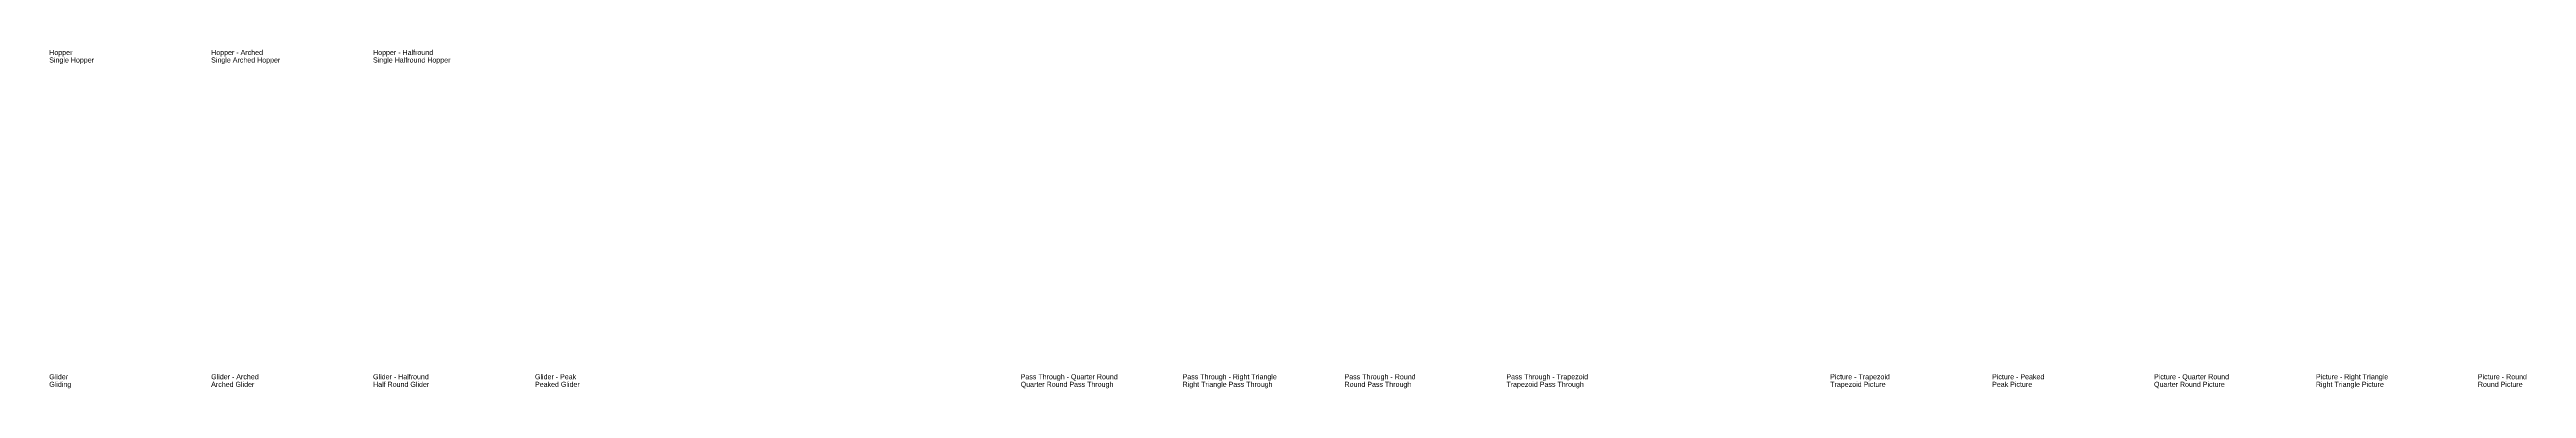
# Model space of a CAD drawing. Header units: millimetres. Extents: x 35 to 84879, y 22 to 29156.
# Drawn here: x 40 to 55114, y 21635 to 29156 of the extents above; entities that cross this region are included whole.
import ezdxf

# ---------------------------------------------------------------- set-up
doc = ezdxf.new("R2010")
doc.units = ezdxf.units.MM
doc.header["$LTSCALE"] = 0.5
doc.styles.add('Titles', font='arial.ttf', dxfattribs={"width": 0.75})

msp = doc.modelspace()

# ---------------------------------------------------------------- texts
at = {"style": 'Titles'}
for s, p in [('Single Hopper', (33, 28869)), ('Hopper', (33, 29037)), ('Single Arched Hopper', (3633, 28869)), ('Hopper - Arched', (3633, 29037)), ('Single Halfround Hopper', (7233, 28869)), ('Hopper - Halfround', (7233, 29037)), ('Glider', (33, 21837)), ('Gliding ', (33, 21669)), ('Arched Glider ', (3633, 21669)), ('Glider - Arched', (3633, 21837)), ('Glider - Halfround', (7233, 21837)), ('Half Round Glider ', (7233, 21669)), ('Glider - Peak', (10833, 21837)), ('Peaked Glider ', (10833, 21669)), ('Quarter Round Pass Through ', (21633, 21669)), ('Pass Through - Quarter Round', (21633, 21837)), ('Pass Through - Right Triangle', (25233, 21837)), ('Right Triangle Pass Through ', (25233, 21669)), ('Pass Through - Round', (28833, 21837)), ('Round Pass Through ', (28833, 21669)), ('Trapezoid Pass Through ', (32433, 21669)), ('Pass Through - Trapezoid', (32433, 21837)), ('Trapezoid Picture ', (39633, 21669)), ('Picture - Trapezoid', (39633, 21837)), ('Picture - Peaked', (43233, 21837)), ('Peak Picture ', (43233, 21669)), ('Quarter Round Picture ', (46833, 21669)), ('Picture - Quarter Round', (46833, 21837)), ('Picture - Right Triangle', (50433, 21837)), ('Right Triangle Picture ', (50433, 21669)), ('Picture - Round', (54033, 21837)), ('Round Picture ', (54033, 21669))]:
    msp.add_text(s, height=112.5, dxfattribs=at).set_placement(p)

doc.saveas('drawing.dxf')
